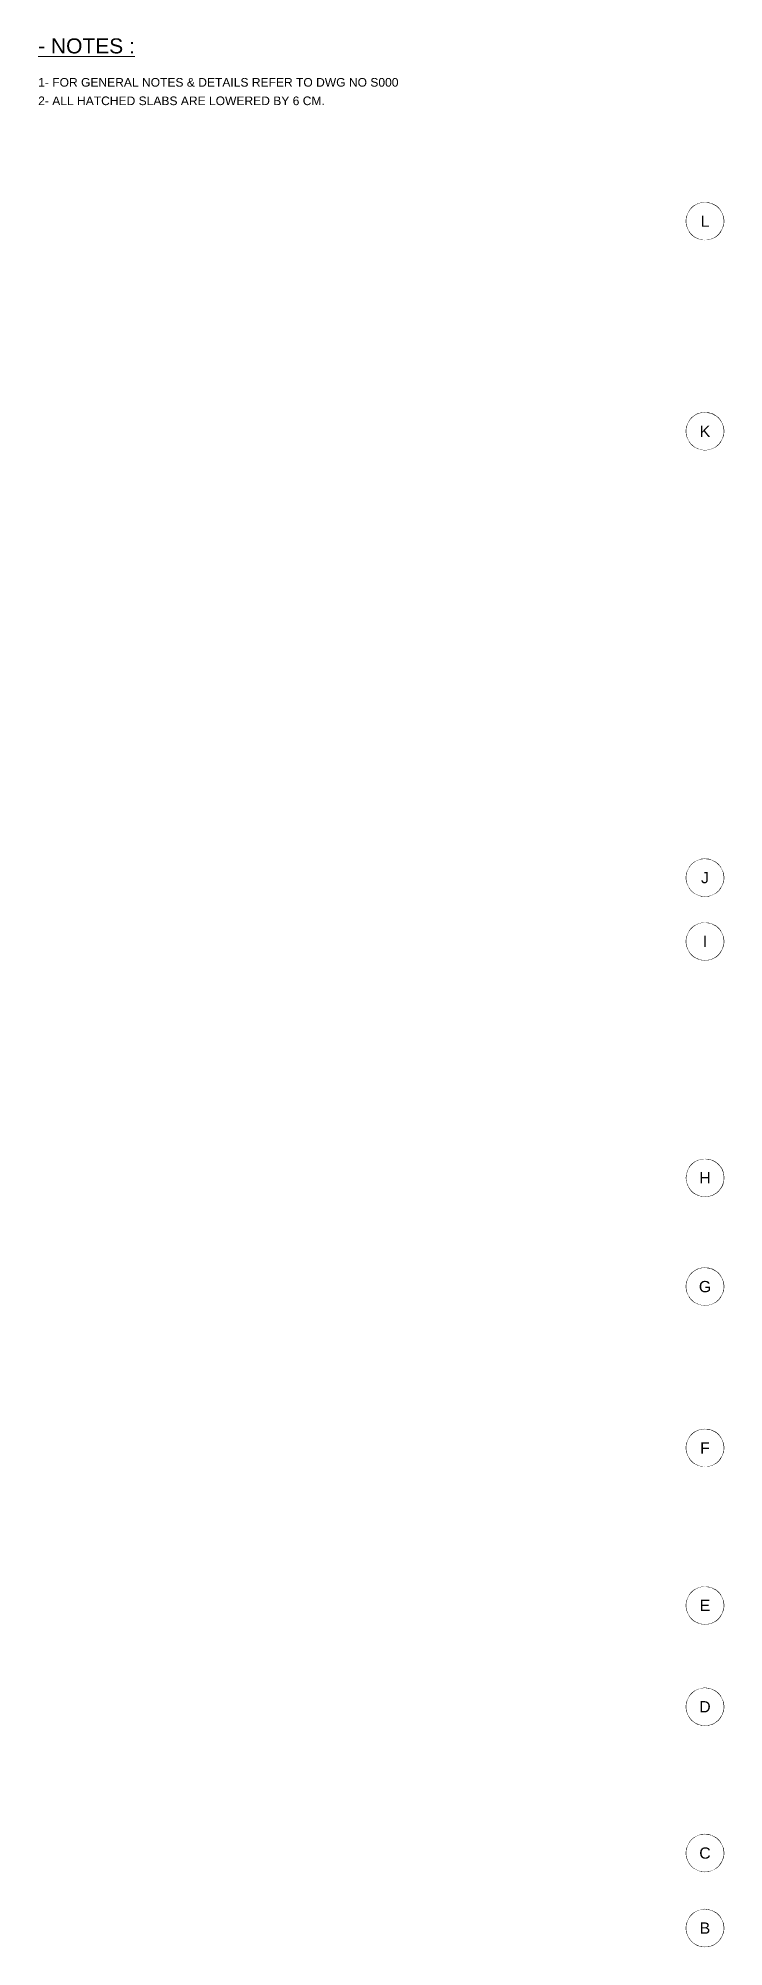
# Model space of a CAD drawing. Header units: inches. Extents: x -11.3 to 41.3, y -1.9 to 32.
# Drawn here: x -11.33 to -2.19, y 4.85 to 30.29 of the extents above; entities that cross this region are included whole.
import ezdxf
from ezdxf.enums import TextEntityAlignment as Align

# ---------------------------------------------------------------- set-up
doc = ezdxf.new("R2010")
doc.units = ezdxf.units.IN
doc.header["$MEASUREMENT"] = 0
doc.set_wipeout_variables(frame=1)
for name, color, linetype, lineweight in [('3RD FLOOR$0$S-ANNO-DIMS', 4, 'Continuous', 0), ('3RD FLOOR$0$S-SLAB-EDGE @ 50', 2, 'Continuous', 30), ('AXES-2ND&3RD$0$S-AXIS-CIRC', 22, 'Continuous', 13), ('AXES-2ND&3RD$0$S-AXIS-IDEN', 52, 'Continuous', 18)]:
    doc.layers.add(name, color=color, linetype=linetype, lineweight=lineweight)
doc.styles.add('3RD FLOOR$0$DMA-T-S', font='sanss___.ttf', dxfattribs={"height": 0.0023})
doc.styles.add('AXES-2ND&3RD$0$DMA-T-S', font='sanss___.ttf', dxfattribs={"height": 0.0023})

msp = doc.modelspace()

# ---------------------------------------------------------------- texts
at = {"layer": '3RD FLOOR$0$S-ANNO-DIMS', "style": '3RD FLOOR$0$DMA-T-S'}
for s, height, p in [('%%U- NOTES :', 0.2, (-11.3319, 30.0862)), ('2- ALL HATCHED SLABS ARE LOWERED BY 6 CM.', 0.115, (-11.3319, 29.3968)), ('1- FOR GENERAL NOTES & DETAILS REFER TO DWG NO S000', 0.115, (-11.3319, 29.643))]:
    msp.add_text(s, height=height, dxfattribs=at).set_placement(p)

# ---------------------------------------------------------------- blocks, each defined once
blk = doc.blocks.new('AXES-2ND&3RD$0$GI')
at = {"layer": 'AXES-2ND&3RD$0$S-AXIS-CIRC'}
blk.add_circle((0, 0), 0.005, dxfattribs=at)
at = {"layer": 'AXES-2ND&3RD$0$S-AXIS-IDEN', "style": 'AXES-2ND&3RD$0$DMA-T-S'}
blk.add_attdef('GRID_INDICATOR', text='', height=0.003, dxfattribs=at).set_placement((0, 0), align=Align.MIDDLE)
blk.add_wipeout([(0, 0.005), (0.0017, 0.0047), (0.00306, 0.00395), (0.00388, 0.00315), (0.00443, 0.00232), (0.00481, 0.00137), (0.005, 0), (0.00493, -0.00086), (0.00455, -0.00207), (0.00368, -0.00338), (0.00281, -0.00414), (0.00209, -0.00454), (0.00139, -0.0048), (0.00044, -0.00498), (-0.00046, -0.00498), (-0.00143, -0.00479), (-0.00255, -0.0043), (-0.00307, -0.00394), (-0.00383, -0.00322), (-0.0044, -0.00237), (-0.00482, -0.00132), (-0.00498, -0.00047), (-0.00493, 0.00082), (-0.00466, 0.0018), (-0.00433, 0.0025), (-0.00388, 0.00315), (-0.00314, 0.00389), (-0.00238, 0.0044), (-0.00159, 0.00474), (-0.00097, 0.0049)]).dxf.layer = 'AXES-2ND&3RD$0$S-AXIS-CIRC'
for tag, p in [('LINE_1', (0, 0.0015)), ('LINE_2', (0, -0.00216))]:
    blk.add_attdef(tag, text='', height=0.003, dxfattribs=at).set_placement(p, align=Align.MIDDLE)

# ---------------------------------------------------------------- block references
at = {"layer": '3RD FLOOR$0$S-SLAB-EDGE @ 50'}
ref = msp.add_blockref('AXES-2ND&3RD$0$GI', (-2.4447, 27.85), dxfattribs=dict(at, xscale=50, yscale=50, zscale=50))
ref.add_attrib('GRID_INDICATOR', 'L', dxfattribs={"layer": '0', "color": 2, "height": 0.15, "style": 'AXES-2ND&3RD$0$DMA-T-S'}).set_placement((-2.4447, 27.85), align=Align.MIDDLE)
ref = msp.add_blockref('AXES-2ND&3RD$0$GI', (-2.4447, 25.05), dxfattribs=dict(at, xscale=50, yscale=50, zscale=50))
ref.add_attrib('GRID_INDICATOR', 'K', dxfattribs={"layer": '0', "color": 2, "height": 0.15, "style": 'AXES-2ND&3RD$0$DMA-T-S'}).set_placement((-2.4447, 25.05), align=Align.MIDDLE)
ref = msp.add_blockref('AXES-2ND&3RD$0$GI', (-2.4447, 19.1), dxfattribs=dict(at, xscale=50, yscale=50, zscale=50))
ref.add_attrib('GRID_INDICATOR', 'J', dxfattribs={"layer": '0', "color": 2, "height": 0.15, "style": 'AXES-2ND&3RD$0$DMA-T-S'}).set_placement((-2.4447, 19.1), align=Align.MIDDLE)
ref = msp.add_blockref('AXES-2ND&3RD$0$GI', (-2.4447, 18.25), dxfattribs=dict(at, xscale=50, yscale=50, zscale=50))
ref.add_attrib('GRID_INDICATOR', 'I', dxfattribs={"layer": '0', "color": 2, "height": 0.15, "style": 'AXES-2ND&3RD$0$DMA-T-S'}).set_placement((-2.4447, 18.25), align=Align.MIDDLE)
ref = msp.add_blockref('AXES-2ND&3RD$0$GI', (-2.4436, 15.1), dxfattribs=dict(at, xscale=50, yscale=50, zscale=50))
ref.add_attrib('GRID_INDICATOR', 'H', dxfattribs={"layer": '0', "color": 2, "height": 0.15, "style": 'AXES-2ND&3RD$0$DMA-T-S'}).set_placement((-2.4436, 15.1), align=Align.MIDDLE)
ref = msp.add_blockref('AXES-2ND&3RD$0$GI', (-2.4447, 13.65), dxfattribs=dict(at, xscale=50, yscale=50, zscale=50))
ref.add_attrib('GRID_INDICATOR', 'G', dxfattribs={"layer": '0', "color": 2, "height": 0.15, "style": 'AXES-2ND&3RD$0$DMA-T-S'}).set_placement((-2.4447, 13.65), align=Align.MIDDLE)
ref = msp.add_blockref('AXES-2ND&3RD$0$GI', (-2.4447, 11.5001), dxfattribs=dict(at, xscale=50, yscale=50, zscale=50))
ref.add_attrib('GRID_INDICATOR', 'F', dxfattribs={"layer": '0', "color": 2, "height": 0.15, "style": 'AXES-2ND&3RD$0$DMA-T-S'}).set_placement((-2.4447, 11.5001), align=Align.MIDDLE)
ref = msp.add_blockref('AXES-2ND&3RD$0$GI', (-2.4447, 9.4), dxfattribs=dict(at, xscale=50, yscale=50, zscale=50))
ref.add_attrib('GRID_INDICATOR', 'E', dxfattribs={"layer": '0', "color": 2, "height": 0.15, "style": 'AXES-2ND&3RD$0$DMA-T-S'}).set_placement((-2.4447, 9.4), align=Align.MIDDLE)
ref = msp.add_blockref('AXES-2ND&3RD$0$GI', (-2.4447, 8.05), dxfattribs=dict(at, xscale=50, yscale=50, zscale=50))
ref.add_attrib('GRID_INDICATOR', 'D', dxfattribs={"layer": '0', "color": 2, "height": 0.15, "style": 'AXES-2ND&3RD$0$DMA-T-S'}).set_placement((-2.4447, 8.05), align=Align.MIDDLE)
ref = msp.add_blockref('AXES-2ND&3RD$0$GI', (-2.4447, 6.1), dxfattribs=dict(at, xscale=50, yscale=50, zscale=50))
ref.add_attrib('GRID_INDICATOR', 'C', dxfattribs={"layer": '0', "color": 2, "height": 0.15, "style": 'AXES-2ND&3RD$0$DMA-T-S'}).set_placement((-2.4447, 6.1), align=Align.MIDDLE)
ref = msp.add_blockref('AXES-2ND&3RD$0$GI', (-2.4447, 5.1), dxfattribs=dict(at, xscale=50, yscale=50, zscale=50))
ref.add_attrib('GRID_INDICATOR', 'B', dxfattribs={"layer": '0', "color": 2, "height": 0.15, "style": 'AXES-2ND&3RD$0$DMA-T-S'}).set_placement((-2.4447, 5.1), align=Align.MIDDLE)

msp.set_redraw_order([(e.dxf.handle, doc.entitydb.next_handle()) for e in msp.query("TEXT MTEXT ATTDEF DIMENSION ARC_DIMENSION")])  # texts and dimensions are drawn at this point

# ---------------------------------------------------------------- next in the draw order: block references
at = {"layer": '3RD FLOOR$0$S-SLAB-EDGE @ 50'}
ref = msp.add_blockref('AXES-2ND&3RD$0$GI', (-2.4447, 27.85), dxfattribs=dict(at, xscale=50, yscale=50, zscale=50))
ref.add_attrib('GRID_INDICATOR', 'L', dxfattribs={"layer": '0', "color": 2, "height": 0.15, "style": 'AXES-2ND&3RD$0$DMA-T-S'}).set_placement((-2.4447, 27.85), align=Align.MIDDLE)

doc.saveas('drawing.dxf')
